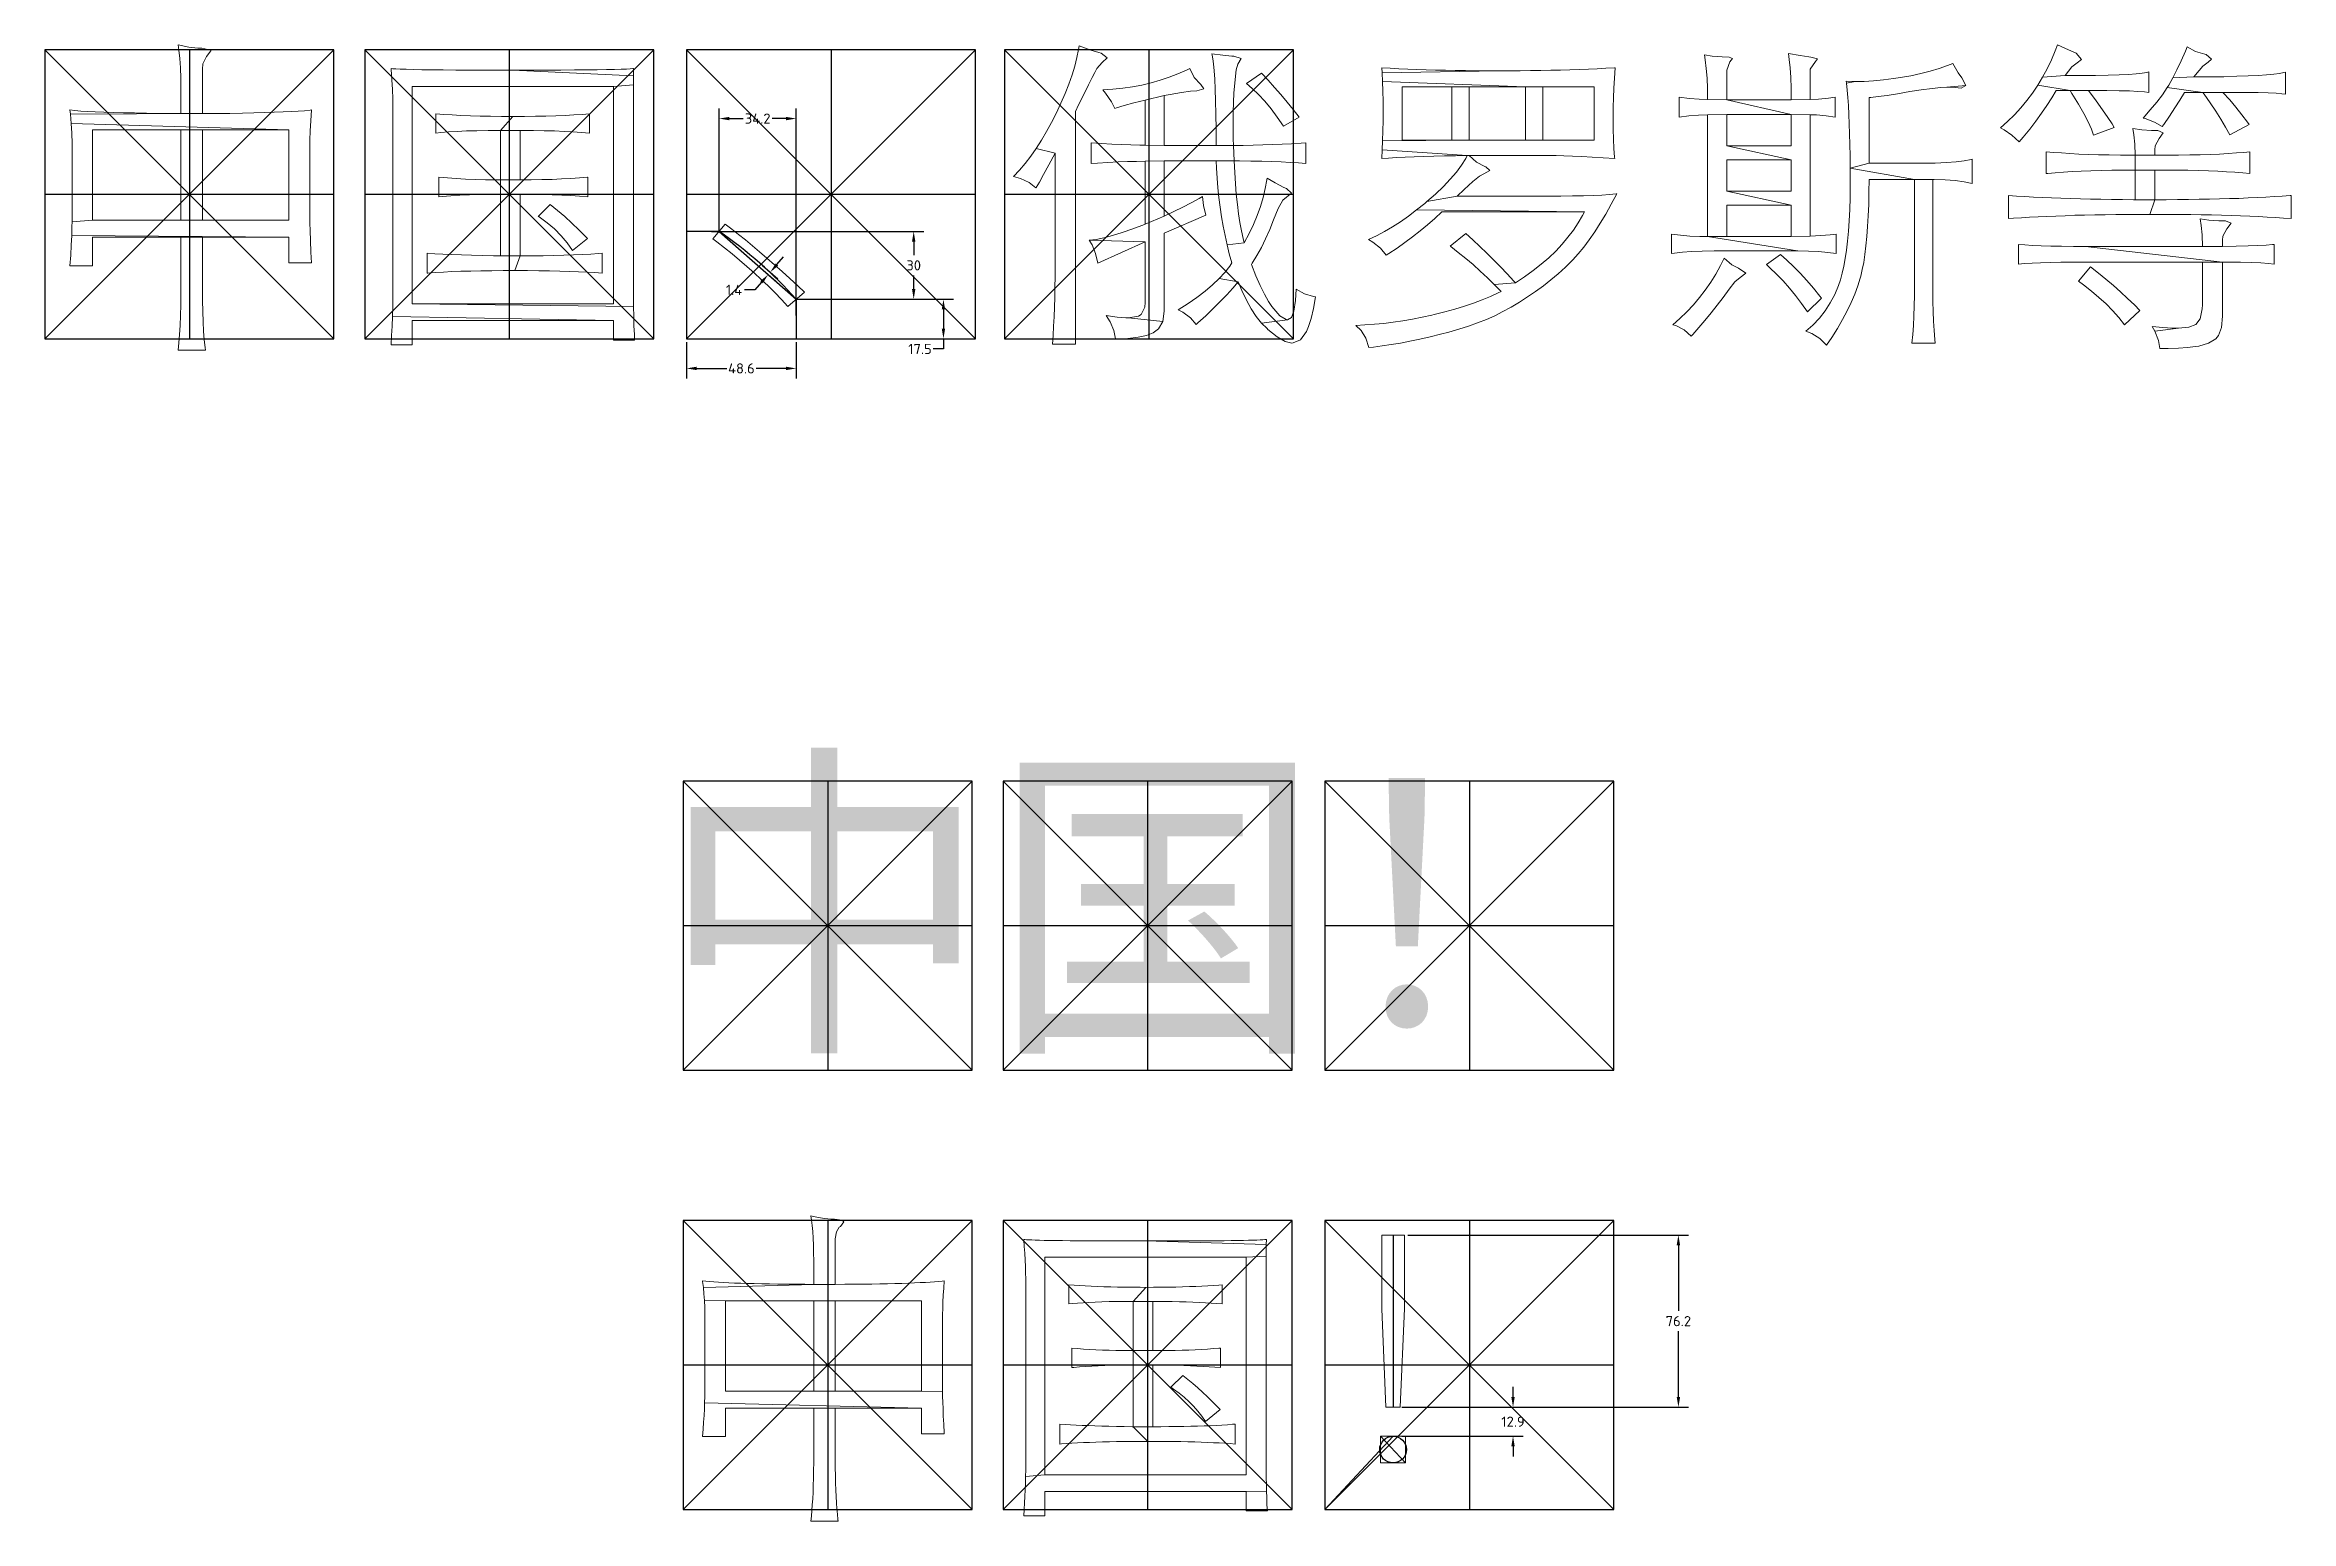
# Model space of a CAD drawing. Header units: millimetres. Extents: x -2979 to 9136, y 5799 to 12599.
# Drawn here: x 7702 to 8697, y 8844 to 9498 of the extents above; entities that cross this region are included whole.
import ezdxf

# ---------------------------------------------------------------- set-up
doc = ezdxf.new("R2010")
doc.units = ezdxf.units.MM
doc.header["$MEASUREMENT"] = 0
doc.styles.get("Standard").update_dxf_attribs({"font": 'simplex.shx'})
doc.styles.add('细黑', font='STXIHEI.TTF')
doc.dimstyles.get("Standard").update_dxf_attribs({"dimscale": 25, "dimtxt": 0.18, "dimasz": 0.18, "dimexe": 0.18, "dimexo": 0.0625, "dimgap": 0.09, "dimtad": 0, "dimtih": 1, "dimtoh": 1, "dimdec": 1, "dimzin": 12, "dimdsep": 46, "dimtxsty": 'Standard', "dimcen": 0.09, "dimadec": 0, "dimazin": 0, "dimtfac": 1, "dimtdec": 1, "dimtofl": 0, "dimtmove": 0, "dimatfit": 3, "dimfxl": 1, "dimtolj": 1, "dimtzin": 0, "dimarcsym": 0})

msp = doc.modelspace()

# ---------------------------------------------------------------- texts
at = {"color": 2, "style": '细黑'}
msp.add_text('中国！', height=108, dxfattribs=at).set_placement((7973.78, 9063.23))

# ---------------------------------------------------------------- blocks, each defined once
blk = doc.blocks.new('rect128x128')
for p, q in [((-64, 64), (-64, -64)), ((64, 64), (-64, 64)), ((-64, 64), (64, -64)), ((64, 64), (-64, -64)), ((0, 64), (0, -64)), ((64, -64), (64, 64)), ((-64, 0), (64, 0)), ((-64, -64), (64, -64))]:
    blk.add_line(p, q)
blk = doc.blocks.new('*D9')
at = {"color": 0, "lineweight": -2, "transparency": 16777216}
for p, q in [((8352.26, 8899.33), (8352.26, 8903.83)), ((8303.04, 8894.83), (8356.76, 8894.83)), ((8303.04, 8881.97), (8356.76, 8881.97)), ((8352.26, 8877.47), (8352.26, 8872.97))]:
    blk.add_line(p, q, dxfattribs=at)
at = {"color": 0, "transparency": 16777216}
for points in [[(8351.51, 8899.33), (8353.01, 8899.33), (8352.26, 8894.83)], [(8351.51, 8877.47), (8353.01, 8877.47), (8352.26, 8881.97)]]:
    blk.add_solid(points, dxfattribs=at)
at = {"layer": 'Defpoints', "color": 0, "transparency": 16777216}
for p in [(8301.48, 8894.83), (8352.26, 8894.83), (8301.48, 8881.97)]:
    blk.add_point(p, dxfattribs=at)
at = {"color": 0, "transparency": 16777216, "insert": (8352.26, 8888.4), "char_height": 4.5, "attachment_point": 5}
blk.add_mtext('\\A1;12.9', dxfattribs=at)
blk = doc.blocks.new('*D10')
at = {"color": 0, "lineweight": -2, "transparency": 16777216}
for p, q in [((8305.68, 8971.02), (8430.01, 8971.02)), ((8425.51, 8966.52), (8425.51, 8937.43)), ((8425.51, 8899.33), (8425.51, 8928.43)), ((8316.56, 8894.83), (8430.01, 8894.83))]:
    blk.add_line(p, q, dxfattribs=at)
at = {"color": 0, "transparency": 16777216}
for points in [[(8424.76, 8966.52), (8426.26, 8966.52), (8425.51, 8971.02)], [(8424.76, 8899.33), (8426.26, 8899.33), (8425.51, 8894.83)]]:
    blk.add_solid(points, dxfattribs=at)
at = {"layer": 'Defpoints', "color": 0, "transparency": 16777216}
for p in [(8304.12, 8971.02), (8425.51, 8971.02), (8315, 8894.83)]:
    blk.add_point(p, dxfattribs=at)
at = {"color": 0, "transparency": 16777216, "insert": (8425.51, 8932.93), "char_height": 4.5, "attachment_point": 5}
blk.add_mtext('\\A1;76.2', dxfattribs=at)
blk = doc.blocks.new('*D4')
at = {"color": 0, "lineweight": -2, "transparency": 16777216}
for p, q in [((7986.16, 9366.45), (7986.16, 9350.38)), ((8034.76, 9366.45), (8034.76, 9350.38)), ((7990.66, 9354.88), (8003.99, 9354.88)), ((8030.26, 9354.88), (8016.93, 9354.88))]:
    blk.add_line(p, q, dxfattribs=at)
at = {"color": 0, "transparency": 16777216}
for points in [[(7990.66, 9355.63), (7990.66, 9354.13), (7986.16, 9354.88)], [(8030.26, 9355.63), (8030.26, 9354.13), (8034.76, 9354.88)]]:
    blk.add_solid(points, dxfattribs=at)
at = {"layer": 'Defpoints', "color": 0, "transparency": 16777216}
for p in [(7986.16, 9368.01), (8034.76, 9368.01), (8034.76, 9354.88)]:
    blk.add_point(p, dxfattribs=at)
at = {"color": 0, "transparency": 16777216, "insert": (8010.46, 9354.88), "char_height": 4.5, "attachment_point": 5}
blk.add_mtext('\\A1;48.6', dxfattribs=at)
blk = doc.blocks.new('*D5')
at = {"color": 0, "lineweight": -2, "transparency": 16777216}
for p, q in [((8051.72, 9385.52), (8104.46, 9385.52)), ((8099.96, 9381.02), (8099.96, 9372.51)), ((8051.72, 9368.01), (8104.46, 9368.01)), ((8099.96, 9363.51), (8095.46, 9363.51)), ((8099.96, 9368.01), (8099.96, 9363.51))]:
    blk.add_line(p, q, dxfattribs=at)
at = {"color": 0, "transparency": 16777216}
for points in [[(8099.21, 9381.02), (8100.71, 9381.02), (8099.96, 9385.52)], [(8099.21, 9372.51), (8100.71, 9372.51), (8099.96, 9368.01)]]:
    blk.add_solid(points, dxfattribs=at)
at = {"layer": 'Defpoints', "color": 0, "transparency": 16777216}
for p in [(8050.16, 9385.52), (8050.16, 9368.01), (8099.96, 9368.01)]:
    blk.add_point(p, dxfattribs=at)
at = {"color": 0, "transparency": 16777216, "insert": (8089.57, 9363.51), "char_height": 4.5, "attachment_point": 5}
blk.add_mtext('\\A1;17.5', dxfattribs=at)
blk = doc.blocks.new('*D6')
at = {"color": 0, "lineweight": -2, "transparency": 16777216}
for p, q in [((8000.59, 9428.84), (8000.59, 9470.03)), ((8005.09, 9465.53), (8011.18, 9465.53)), ((8030.26, 9465.53), (8024.16, 9465.53)), ((8034.76, 9378.33), (8034.76, 9470.03))]:
    blk.add_line(p, q, dxfattribs=at)
at = {"color": 0, "transparency": 16777216}
for points in [[(8005.09, 9466.28), (8005.09, 9464.78), (8000.59, 9465.53)], [(8030.26, 9466.28), (8030.26, 9464.78), (8034.76, 9465.53)]]:
    blk.add_solid(points, dxfattribs=at)
at = {"layer": 'Defpoints', "color": 0, "transparency": 16777216}
for p in [(8034.76, 9465.53), (8000.59, 9427.27), (8034.76, 9376.76)]:
    blk.add_point(p, dxfattribs=at)
at = {"color": 0, "transparency": 16777216, "insert": (8017.67, 9465.53), "char_height": 4.5, "attachment_point": 5}
blk.add_mtext('\\A1;34.2', dxfattribs=at)
blk = doc.blocks.new('*D7')
at = {"color": 0, "lineweight": -2, "transparency": 16777216}
for p, q in [((7997.21, 9415.51), (8091.28, 9415.51)), ((8086.78, 9411.01), (8086.78, 9405.02)), ((8086.78, 9390.02), (8086.78, 9396.02)), ((8047.29, 9385.52), (8091.28, 9385.52))]:
    blk.add_line(p, q, dxfattribs=at)
at = {"color": 0, "transparency": 16777216}
for points in [[(8086.03, 9411.01), (8087.53, 9411.01), (8086.78, 9415.51)], [(8086.03, 9390.02), (8087.53, 9390.02), (8086.78, 9385.52)]]:
    blk.add_solid(points, dxfattribs=at)
at = {"layer": 'Defpoints', "color": 0, "transparency": 16777216}
for p in [(7995.65, 9415.51), (8045.73, 9385.52), (8086.78, 9385.52)]:
    blk.add_point(p, dxfattribs=at)
at = {"color": 0, "transparency": 16777216, "insert": (8086.78, 9400.52), "char_height": 4.5, "attachment_point": 5}
blk.add_mtext('\\A1;30', dxfattribs=at)
blk = doc.blocks.new('*D8')
at = {"color": 0, "lineweight": -2, "transparency": 16777216}
for p, q in [((8026.2, 9400.85), (8029.17, 9404.24)), ((8019.35, 9393.05), (8016.39, 9389.67)), ((8018.85, 9399.49), (8025.71, 9393.46)), ((8019.76, 9400.53), (8026.62, 9394.5)), ((8016.39, 9389.67), (8011.89, 9389.67))]:
    blk.add_line(p, q, dxfattribs=at)
at = {"color": 0, "transparency": 16777216}
for points in [[(8018.79, 9393.55), (8019.92, 9392.56), (8022.32, 9396.43)], [(8025.64, 9401.35), (8026.77, 9400.36), (8023.24, 9397.47)]]:
    blk.add_solid(points, dxfattribs=at)
at = {"layer": 'Defpoints', "color": 0, "transparency": 16777216}
for p in [(8017.67, 9400.52), (8018.58, 9401.56), (8022.32, 9396.43)]:
    blk.add_point(p, dxfattribs=at)
at = {"color": 0, "transparency": 16777216, "insert": (8007.2, 9389.67), "char_height": 4.5, "attachment_point": 5}
blk.add_mtext('\\A1;1.4', dxfattribs=at)

# ---------------------------------------------------------------- dimensions: what is measured, and where the dimension line sits
for base, p1, p2, picture, middle in [((8034.76, 9465.53), (8000.59, 9427.27), (8034.76, 9376.76), '*D6', (8017.67, 9465.53)), ((8034.76, 9354.88), (7986.16, 9368.01), (8034.76, 9368.01), '*D4', (8010.46, 9354.88))]:
    dim = msp.add_linear_dim(base=base, p1=p1, p2=p2, dimstyle='Standard')
    dim.commit()
    dim.dimension.update_dxf_attribs({"geometry": picture, "text_midpoint": middle})
for base, p1, p2, picture, middle in [((8086.78, 9385.52), (7995.65, 9415.51), (8045.73, 9385.52), '*D7', (8086.78, 9400.52)), ((8099.96, 9368.01), (8050.16, 9385.52), (8050.16, 9368.01), '*D5', (8089.57, 9363.51)), ((8425.51, 8971.02), (8315, 8894.83), (8304.12, 8971.02), '*D10', (8425.51, 8932.93)), ((8352.26, 8894.83), (8301.48, 8881.97), (8301.48, 8894.83), '*D9', (8352.26, 8888.4))]:
    dim = msp.add_linear_dim(base=base, p1=p1, p2=p2, angle=90, dimstyle='Standard')
    dim.commit()
    dim.dimension.update_dxf_attribs({"geometry": picture, "text_midpoint": middle})
dim = msp.add_aligned_dim(p1=(8018.58, 9401.56), p2=(8017.67, 9400.52), distance=6.19, dimstyle='Standard')
dim.commit()
dim.dimension.update_dxf_attribs({"geometry": '*D8', "text_midpoint": (8007.2, 9389.67)})

# ---------------------------------------------------------------- linework, layer by layer
for p, q in [((8050.16, 9496.01), (8050.16, 9368.01)), ((7986.16, 9432.01), (8114.16, 9432.01)), ((8000.59, 9415.51), (8000.59, 9432.01)), ((8000.59, 9415.51), (7986.16, 9415.51)), ((8000.59, 9415.51), (8034.76, 9385.52)), ((8034.76, 9385.52), (8034.76, 9368.01)), ((8034.76, 9385.52), (8050.16, 9385.52)), ((8332.94, 8977.56), (8332.94, 8849.56)), ((8299.13, 8971.02), (8299.13, 8894.83)), ((8268.94, 8913.56), (8396.94, 8913.56)), ((8268.94, 8849.56), (8299.13, 8881.97)), ((8293.57, 8881.97), (8304.7, 8870.13))]:
    msp.add_line(p, q)
at = {"color": 2, "lineweight": 0}
for points in [[(7760.91, 9498.15), (7761.25, 9495.89), (7761.67, 9492.21), (7761.98, 9488.03), (7762.17, 9483.36), (7762.21, 9478.19), (7762.21, 9467.77), (7771.75, 9467.77), (7771.75, 9487.42), (7771.94, 9489.8), (7773.47, 9493.05), (7775.5, 9495.54), (7775.46, 9495.77), (7771.48, 9496.69), (7769.72, 9496.73), (7765.66, 9497.19)], [(8160.08, 9497.69), (8159.82, 9496.12), (8159.09, 9492.52), (8158.13, 9488.76), (8156.94, 9484.85), (8155.53, 9480.83), (8153.84, 9476.62), (8151.96, 9472.29), (8149.82, 9467.77), (8147.83, 9463.82), (8145.64, 9459.8), (8143.34, 9455.93), (8141.01, 9452.33), (8149.4, 9450.15), (8149.4, 9395.63), (8149.4, 9395.44), (8149.36, 9390.84), (8149.28, 9386.32), (8149.17, 9381.96), (8149.01, 9377.67), (8148.78, 9373.53), (8148.55, 9369.47), (8148.25, 9365.56), (8158.48, 9365.56), (8158.48, 9468.65), (8159.85, 9471.56), (8162.23, 9476.46), (8164.22, 9480.52), (8165.79, 9483.7), (8167.02, 9486), (8167.94, 9487.65), (8170.2, 9490.33), (8172.5, 9492.48), (8169.89, 9494.51), (8168.82, 9494.78), (8165.18, 9495.89)], [(8218.89, 9494.24), (8219.04, 9493.66), (8219.35, 9492.06), (8219.62, 9489.76), (8219.88, 9486.73), (8220.11, 9482.98), (8220.27, 9478.53), (8220.46, 9473.36), (8220.57, 9467.5), (8220.69, 9460.91), (8220.77, 9453.59), (8197.78, 9453.59), (8228.43, 9453.59), (8228.35, 9456.54), (8228.27, 9460.76), (8228.27, 9465.74), (8228.27, 9468.38), (8228.43, 9472.63), (8228.66, 9476.92), (8229, 9481.21), (8229, 9481.33), (8229.61, 9487.19), (8230.3, 9489.6), (8231.87, 9492.21), (8228.54, 9493.2), (8227.66, 9493.24), (8223.79, 9493.55)], [(8437.02, 9493.78), (8437.4, 9491.48), (8437.86, 9487.65), (8438.21, 9483.44), (8438.4, 9478.92), (8438.47, 9473.97), (8446.98, 9473.86), (8446.98, 9486.27), (8447.02, 9486.92), (8448.28, 9490.6), (8449.43, 9492.21), (8448.01, 9492.78), (8444.87, 9492.82), (8440.43, 9493.17)], [(8474.29, 9494.35), (8474.64, 9491.71), (8475.02, 9487.99), (8475.25, 9483.78), (8475.4, 9479.07), (8475.44, 9473.86), (8483.83, 9473.97), (8483.83, 9486.27), (8483.95, 9487.46), (8486.28, 9490.75), (8487.16, 9492.06), (8484.25, 9492.78), (8483.22, 9492.86), (8479.46, 9493.4)], [(8593.47, 9498.15), (8592.44, 9495.46), (8590.75, 9491.48), (8588.87, 9487.61), (8586.84, 9483.9), (8596.8, 9484.55), (8599.72, 9488.38), (8602.17, 9490.18), (8604.04, 9491.75), (8601.71, 9494.51), (8601.48, 9494.62), (8598.3, 9496)], [(8650.82, 9497.27), (8650.09, 9495.43), (8648.22, 9491.06), (8646.34, 9487.08), (8644.54, 9483.51), (8653.88, 9483.97), (8654.54, 9484.89), (8657.75, 9488.76), (8660.24, 9490.45), (8661.66, 9491.9), (8659.36, 9493.93), (8658.67, 9494.09), (8654.57, 9495.31)], [(7855.26, 9487.73), (7855.3, 9487.27), (7855.64, 9482.71), (7855.91, 9478.38), (7856.07, 9474.2), (7856.1, 9470.22), (7856.1, 9389.43), (7856.1, 9386.55), (7856.03, 9382.22), (7855.91, 9377.9), (7953.79, 9376.09), (7953.79, 9367.44), (7963.18, 9367.44), (7963.06, 9369.85), (7962.87, 9373.8), (7962.76, 9377.93), (7962.68, 9382.26), (7864.65, 9383.49), (7864.65, 9479.76), (7953.79, 9479.76), (7962.64, 9480.41), (7962.68, 9484.39), (7909.01, 9487), (7904.37, 9487), (7896.94, 9487), (7890.12, 9487.04), (7883.92, 9487.04), (7878.32, 9487.08), (7873.3, 9487.15), (7868.9, 9487.19), (7865.11, 9487.27), (7861.93, 9487.34), (7859.36, 9487.42), (7857.37, 9487.5), (7856.03, 9487.61)], [(7962.72, 9487.73), (7962.37, 9487.65), (7961.26, 9487.53), (7959.54, 9487.46), (7957.2, 9487.38), (7954.25, 9487.31), (7950.73, 9487.23), (7946.59, 9487.15), (7941.84, 9487.11), (7936.48, 9487.08), (7930.5, 9487.04), (7923.95, 9487), (7916.78, 9487), (7909.01, 9487), (7962.68, 9484.39)], [(8209.04, 9487.73), (8207.59, 9487), (8203.79, 9485.31), (8199.93, 9483.82), (8195.98, 9482.48), (8191.92, 9481.33), (8187.82, 9480.37), (8183.64, 9479.61), (8179.39, 9478.99), (8175.06, 9478.57), (8170.62, 9478.3), (8171.77, 9476.81), (8174.45, 9472.9), (8175.83, 9469.95), (8176.6, 9470.22), (8180.04, 9471.33), (8184.26, 9472.48), (8189.28, 9473.71), (8197.78, 9475.74), (8200.35, 9476.23), (8205.48, 9477.15), (8209.46, 9477.69), (8212.22, 9477.88), (8215.25, 9478.76), (8213.95, 9480.64), (8213.75, 9480.79), (8211.07, 9483.74)], [(8240.84, 9485.7), (8234.17, 9481.06), (8236.74, 9478.92), (8239.54, 9476.2), (8242.33, 9473.17), (8245.09, 9469.8), (8247.81, 9466.12), (8250.53, 9462.14), (8257.47, 9466.16), (8254.86, 9469.53), (8252.22, 9472.82), (8249.46, 9476.12), (8246.66, 9479.34), (8243.79, 9482.55)], [(8294.13, 9487.99), (8294.28, 9485.81), (8345.88, 9486.69), (8345.35, 9486.69), (8340.56, 9486.73), (8335.84, 9486.73), (8331.21, 9486.81), (8326.69, 9486.85), (8322.28, 9486.92), (8317.99, 9487.04), (8313.74, 9487.15), (8309.64, 9487.31), (8305.62, 9487.46), (8301.71, 9487.61), (8297.88, 9487.8)], [(8397.45, 9487.99), (8397.18, 9487.99), (8393.42, 9487.8), (8389.59, 9487.61), (8385.65, 9487.42), (8381.62, 9487.27), (8377.49, 9487.15), (8373.27, 9487.04), (8368.94, 9486.92), (8364.54, 9486.85), (8360.02, 9486.77), (8355.38, 9486.73), (8350.67, 9486.73), (8345.88, 9486.69), (8294.28, 9485.81), (8294.47, 9481.9), (8357.72, 9479.61), (8388.17, 9479.61), (8388.17, 9455.93), (8365.5, 9455.93), (8357.72, 9455.93), (8332.86, 9455.93), (8294.51, 9455.74), (8294.36, 9451.68), (8331.98, 9449.11), (8370.13, 9449.11), (8371.32, 9449.11), (8374.77, 9449.07), (8378.6, 9448.92), (8382.77, 9448.77), (8387.26, 9448.5), (8392.12, 9448.19), (8397.29, 9447.81), (8397.25, 9448.42), (8396.95, 9452.29), (8396.76, 9456.43), (8396.6, 9460.87), (8396.56, 9465.58), (8396.56, 9466.54), (8396.6, 9470.53), (8396.72, 9474.66), (8396.91, 9478.95), (8397.14, 9483.4)], [(8499.88, 9482.1), (8499.96, 9481.18), (8503.75, 9481.98)], [(8547.12, 9489.87), (8544.74, 9488.99), (8540.99, 9487.69), (8537, 9486.5), (8532.83, 9485.43), (8528.46, 9484.51), (8523.86, 9483.67), (8520.84, 9483.21), (8516.32, 9482.63), (8511.95, 9482.25), (8507.77, 9482.02), (8503.75, 9481.98), (8499.96, 9481.18), (8500.27, 9478.15), (8500.57, 9474.85), (8500.8, 9471.25), (8501.03, 9467.38), (8501.19, 9463.21), (8501.34, 9458.73), (8501.45, 9453.98), (8501.53, 9448.96), (8501.57, 9443.59), (8510, 9445.78), (8510, 9474.85), (8510.72, 9474.93), (8513.98, 9475.28), (8517.97, 9475.81), (8522.64, 9476.54), (8528.04, 9477.46), (8533.06, 9478.26), (8537.96, 9478.92), (8541.72, 9479.34), (8544.36, 9479.49), (8552.9, 9480.22), (8551.03, 9483.51), (8549.38, 9485.81)], [(8633.93, 9486.27), (8632.97, 9486), (8630.98, 9485.66), (8628.29, 9485.35), (8624.88, 9485.12), (8620.71, 9484.89), (8615.84, 9484.74), (8610.21, 9484.62), (8603.89, 9484.55), (8596.8, 9484.55), (8586.84, 9483.9), (8584.66, 9480.29), (8598.99, 9478.03), (8607.22, 9478.03), (8609.06, 9478.03), (8615.35, 9478), (8620.79, 9477.88), (8625.34, 9477.77), (8629.06, 9477.57), (8631.93, 9477.31), (8633.93, 9477.04)], [(8694.45, 9486.12), (8693.69, 9485.89), (8691.77, 9485.5), (8689.24, 9485.2), (8686.06, 9484.89), (8682.27, 9484.62), (8677.87, 9484.39), (8672.81, 9484.24), (8667.14, 9484.09), (8660.82, 9484.01), (8653.88, 9483.97), (8644.54, 9483.51), (8642.74, 9480.33), (8642.09, 9479.26), (8657.75, 9477.15), (8666.72, 9477.15), (8670.36, 9477.15), (8676.79, 9477.11), (8682.27, 9477.04), (8686.75, 9476.92), (8690.32, 9476.73), (8692.88, 9476.54), (8694.45, 9476.31)], [(7962.64, 9480.41), (7953.79, 9479.76), (7953.79, 9383.49), (7864.65, 9383.49), (7962.68, 9382.26), (7962.6, 9386.82), (7962.6, 9391.57), (7962.6, 9470.22), (7962.6, 9470.72), (7962.6, 9475.89)], [(8197.78, 9475.74), (8189.28, 9473.71), (8189.28, 9453.75), (8197.78, 9453.59)], [(8294.47, 9481.9), (8294.62, 9477.69), (8294.7, 9473.17), (8294.74, 9468.34), (8294.7, 9464.55), (8294.62, 9460.03), (8294.51, 9455.74), (8332.86, 9455.93), (8303.09, 9455.93), (8303.09, 9479.61), (8325.2, 9479.61), (8332.86, 9479.61), (8357.72, 9479.61)], [(8332.86, 9479.61), (8325.2, 9479.61), (8325.2, 9455.93), (8303.09, 9455.93), (8332.86, 9455.93)], [(8357.72, 9479.61), (8357.72, 9455.93), (8365.5, 9455.93), (8365.5, 9479.61), (8388.17, 9479.61)], [(8425.91, 9475.01), (8425.91, 9466.16), (8430.2, 9466.73), (8434.45, 9467.08), (8438.47, 9467.19), (8446.98, 9467.35), (8475.44, 9467.35), (8446.98, 9473.86), (8438.47, 9473.97), (8434.64, 9474.09), (8430.39, 9474.43)], [(8494.94, 9475.01), (8491.99, 9474.59), (8487.62, 9474.13), (8483.83, 9473.97), (8475.44, 9473.86), (8446.98, 9473.86), (8475.44, 9467.35), (8483.83, 9467.19), (8486.67, 9467.12), (8490.96, 9466.81), (8494.94, 9466.16)], [(8552.9, 9480.22), (8544.36, 9479.49), (8546.85, 9479.41), (8550.72, 9479.03)], [(8584.66, 9480.29), (8582.32, 9476.85), (8579.83, 9473.51), (8577.15, 9470.3), (8574.32, 9467.19), (8571.33, 9464.24), (8568.19, 9461.41), (8569.76, 9460.53), (8573.24, 9458.11), (8576.42, 9455.2), (8578.26, 9457.35), (8581.17, 9460.91), (8583.89, 9464.4), (8586.42, 9467.88), (8588.76, 9471.29), (8590.94, 9474.7), (8592.9, 9478.03), (8598.99, 9478.03)], [(8598.99, 9478.03), (8599.83, 9476.69), (8602.74, 9471.98), (8605.16, 9467.77), (8607.07, 9464.09), (8608.45, 9460.91), (8609.37, 9458.23), (8618.6, 9461.56), (8617.61, 9463.17), (8615.73, 9466.01), (8613.39, 9469.45), (8610.52, 9473.44), (8607.22, 9478.03)], [(8642.09, 9479.26), (8639.9, 9476.08), (8637.41, 9472.79), (8634.54, 9469.34), (8631.32, 9465.74), (8632.24, 9465.51), (8636.38, 9463.98), (8639.86, 9461.98), (8640.48, 9462.86), (8643.08, 9466.62), (8645.46, 9470.26), (8647.68, 9473.74), (8649.67, 9477.15), (8657.75, 9477.15)], [(8657.75, 9477.15), (8658.41, 9476.31), (8661.09, 9472.56), (8663.54, 9468.88), (8665.8, 9465.28), (8667.91, 9461.79), (8669.74, 9458.38), (8678.29, 9462.86), (8677.56, 9463.9), (8675.15, 9467.23), (8672.5, 9470.56), (8669.71, 9473.86), (8666.72, 9477.15)], [(7712.94, 9469.38), (7713.21, 9467.42), (7771.75, 9467.77), (7762.21, 9467.77), (7758.76, 9467.77), (7752.67, 9467.84), (7747, 9467.88), (7741.68, 9468), (7736.73, 9468.07), (7732.17, 9468.19), (7728.04, 9468.34), (7724.24, 9468.5), (7720.84, 9468.69), (7717.81, 9468.88), (7715.2, 9469.11)], [(7820.02, 9469.38), (7819.37, 9469.3), (7816.99, 9469.03), (7814.19, 9468.84), (7811.05, 9468.61), (7807.49, 9468.46), (7803.54, 9468.3), (7799.22, 9468.15), (7794.5, 9468.04), (7789.41, 9467.92), (7783.89, 9467.84), (7778.03, 9467.81), (7771.75, 9467.77), (7713.21, 9467.42), (7713.63, 9463.36), (7810.02, 9460.53), (7810.02, 9420.49), (7771.75, 9420.49), (7762.21, 9420.49), (7723.06, 9420.49), (7713.98, 9419.77), (7713.94, 9417.7), (7713.86, 9413.71), (7810.02, 9412.99), (7810.02, 9401.57), (7820.02, 9401.57), (7819.79, 9406.4), (7819.56, 9411.49), (7819.4, 9415.82), (7819.33, 9419.38), (7819.29, 9422.22), (7819.29, 9451.56), (7819.29, 9452.18), (7819.33, 9455.97), (7819.48, 9460.14), (7819.71, 9464.59)], [(7713.63, 9463.36), (7713.86, 9459.07), (7713.98, 9454.47), (7713.98, 9419.77), (7723.06, 9420.49), (7723.06, 9460.53), (7762.21, 9460.53), (7771.75, 9460.53), (7810.02, 9460.53)], [(7875.18, 9467.61), (7875.18, 9459.11), (7877.33, 9459.34), (7880.7, 9459.61), (7884.49, 9459.84), (7888.7, 9460.03), (7893.34, 9460.14), (7898.36, 9460.22), (7903.8, 9460.26), (7909.28, 9466.47), (7904.26, 9466.47), (7899.39, 9466.54), (7894.8, 9466.62), (7890.39, 9466.77), (7886.25, 9466.92), (7882.31, 9467.12), (7878.63, 9467.35)], [(7943.22, 9467.61), (7939.96, 9467.35), (7936.28, 9467.12), (7932.34, 9466.92), (7928.2, 9466.77), (7923.83, 9466.62), (7919.2, 9466.54), (7914.37, 9466.5), (7909.28, 9466.47), (7903.8, 9460.26), (7912.46, 9460.26), (7913.53, 9460.26), (7918.43, 9460.22), (7923.14, 9460.14), (7927.63, 9460.03), (7931.88, 9459.84), (7935.86, 9459.65), (7939.66, 9459.38), (7943.22, 9459.11)], [(8446.98, 9467.35), (8438.47, 9467.19), (8438.47, 9413.25), (8446.98, 9413.25), (8446.98, 9427.16), (8475.44, 9427.16), (8446.98, 9433.37), (8446.98, 9447.23), (8475.44, 9447.23), (8446.98, 9453.44)], [(8475.44, 9467.35), (8475.44, 9453.44), (8446.98, 9453.44), (8475.44, 9447.23), (8475.44, 9433.37), (8446.98, 9433.37), (8475.44, 9427.16), (8475.44, 9413.25), (8483.83, 9413.41), (8483.83, 9467.19)], [(7771.75, 9460.53), (7762.21, 9460.53), (7762.21, 9420.49), (7771.75, 9420.49)], [(7903.8, 9460.26), (7903.8, 9438.42), (7912.46, 9438.42), (7912.46, 9460.26)], [(8141.01, 9452.33), (8138.63, 9448.88), (8136.14, 9445.66), (8133.61, 9442.68), (8131.05, 9439.88), (8134.11, 9439.04), (8137.94, 9437.27), (8140.85, 9434.82), (8141.01, 9435.01), (8142.46, 9437.39), (8144.34, 9440.72), (8146.64, 9444.97), (8149.4, 9450.15)], [(8165.41, 9454.74), (8165.41, 9445.66), (8168.21, 9445.82), (8172.84, 9446.08), (8177.28, 9446.31), (8181.5, 9446.47), (8185.48, 9446.58), (8189.28, 9446.66), (8197.78, 9446.81), (8220.77, 9446.81), (8228.7, 9446.81), (8228.43, 9453.59), (8197.78, 9453.59), (8189.28, 9453.75), (8187.02, 9453.78), (8182.99, 9453.9), (8178.86, 9454.01), (8174.53, 9454.24), (8170.04, 9454.47)], [(8260.49, 9454.74), (8258.35, 9454.63), (8254.17, 9454.4), (8249.96, 9454.17), (8245.7, 9454.01), (8241.45, 9453.86), (8237.12, 9453.75), (8232.79, 9453.67), (8228.43, 9453.59), (8228.7, 9446.81), (8231.03, 9446.77), (8236.13, 9446.7), (8240.92, 9446.62), (8245.4, 9446.47), (8249.61, 9446.31), (8253.52, 9446.12), (8257.16, 9445.89), (8260.49, 9445.66)], [(8626.84, 9461.1), (8627.3, 9458.34), (8627.68, 9454.17), (8627.87, 9449.26), (8636.53, 9449.26), (8636.53, 9451.72), (8636.65, 9453.48), (8638.41, 9456.77), (8640.29, 9459.22), (8637.83, 9460.26), (8635.11, 9460.3), (8630.75, 9460.57)], [(8197.78, 9446.81), (8189.28, 9446.66), (8189.28, 9418.77), (8197.78, 9422.37)], [(8228.7, 9446.81), (8220.77, 9446.81), (8220.92, 9443.52), (8221.19, 9439.15), (8221.53, 9434.82), (8221.99, 9430.53), (8222.53, 9426.28), (8223.18, 9422.07), (8223.91, 9417.89), (8224.71, 9413.75), (8225.63, 9409.65), (8233.18, 9410.53), (8232.72, 9412.37), (8231.99, 9415.78), (8231.3, 9419.46), (8230.73, 9423.37), (8230.19, 9427.54), (8229.69, 9431.99), (8229.31, 9436.66), (8228.96, 9441.6)], [(8294.36, 9451.68), (8294.13, 9447.81), (8297.08, 9448.04), (8300.68, 9448.27), (8304.47, 9448.46), (8308.49, 9448.65), (8312.78, 9448.77), (8317.23, 9448.92), (8321.94, 9449), (8326.84, 9449.07), (8331.98, 9449.11)], [(8331.98, 9449.11), (8331.32, 9447.89), (8329.41, 9444.9), (8327.15, 9441.79), (8324.47, 9438.65), (8321.4, 9435.43), (8317.92, 9432.1), (8314.09, 9428.73), (8327.53, 9431.18), (8330.56, 9434.13), (8334.5, 9437.7), (8337.45, 9439.99), (8339.37, 9441.03), (8341.97, 9442.6), (8340.21, 9444.21), (8339.75, 9444.36), (8336.07, 9446.24), (8332.86, 9449.11), (8370.13, 9449.11)], [(8501.57, 9443.59), (8501.61, 9438), (8501.61, 9435.93), (8501.53, 9430.42), (8501.38, 9425.21), (8501.15, 9420.26), (8500.84, 9415.63), (8500.46, 9411.3), (8499.96, 9407.28), (8499.42, 9403.56), (8498.77, 9400.15), (8498.04, 9397.01), (8497.28, 9394.18), (8496.4, 9391.57), (8494.75, 9387.63), (8492.8, 9383.87), (8490.54, 9380.39), (8487.97, 9377.13), (8485.1, 9374.1), (8481.95, 9371.34), (8484.67, 9370.39), (8488.16, 9368.2), (8491.07, 9365.14), (8493.41, 9368.62), (8495.94, 9372.61), (8498.2, 9376.52), (8500.23, 9380.35), (8502.07, 9384.1), (8503.64, 9387.78), (8504.98, 9391.38), (8506.09, 9394.9), (8506.28, 9395.71), (8506.97, 9398.62), (8507.58, 9401.84), (8508.12, 9405.36), (8508.58, 9409.19), (8509, 9413.33), (8509.31, 9417.77), (8509.58, 9422.49), (8509.81, 9427.54), (8509.92, 9432.91), (8510, 9438.58), (8530.07, 9438.58)], [(8555.62, 9447.54), (8555.16, 9447.43), (8552.17, 9446.81), (8548.5, 9446.39), (8544.21, 9446.05), (8539.26, 9445.85), (8533.67, 9445.78), (8510, 9445.78), (8501.57, 9443.59), (8530.07, 9438.58), (8538.15, 9438.58), (8538.81, 9438.54), (8543.67, 9438.38), (8548.11, 9438.04), (8552.1, 9437.5), (8555.62, 9436.81)], [(8588.41, 9450.84), (8588.41, 9441.18), (8589.18, 9441.26), (8592.48, 9441.53), (8596.04, 9441.79), (8599.87, 9442.02), (8603.89, 9442.22), (8608.18, 9442.41), (8612.74, 9442.52), (8617.53, 9442.64), (8622.59, 9442.71), (8627.87, 9442.75), (8627.87, 9449.26), (8626.57, 9449.26), (8621.36, 9449.34), (8616.38, 9449.42), (8611.63, 9449.53), (8607.15, 9449.69), (8602.9, 9449.84), (8598.91, 9450.07), (8595.16, 9450.3), (8591.67, 9450.57)], [(8678.71, 9450.84), (8675.99, 9450.57), (8672.66, 9450.3), (8669.06, 9450.07), (8665.19, 9449.84), (8661.05, 9449.69), (8656.68, 9449.53), (8652.01, 9449.42), (8647.1, 9449.34), (8641.97, 9449.26), (8636.53, 9449.26), (8627.87, 9449.26), (8627.87, 9442.75), (8636.53, 9442.75), (8641.24, 9442.75), (8646.34, 9442.71), (8651.24, 9442.64), (8655.88, 9442.52), (8660.28, 9442.37), (8664.42, 9442.18), (8668.37, 9441.99), (8672.04, 9441.76), (8675.49, 9441.49), (8678.71, 9441.18)], [(8627.87, 9442.75), (8627.87, 9429.61), (8636.53, 9429.61), (8636.53, 9442.75)], [(7876.48, 9439.57), (7876.48, 9430.91), (7877.94, 9431.03), (7881.77, 9431.34), (7885.79, 9431.6), (7890.01, 9431.8), (7894.41, 9431.95), (7899.01, 9432.03), (7903.8, 9432.06), (7903.8, 9438.42), (7901.88, 9438.42), (7897.17, 9438.46), (7892.65, 9438.58), (7888.32, 9438.73), (7884.18, 9438.96), (7880.24, 9439.23)], [(7942.38, 9439.57), (7942.34, 9439.57), (7938.74, 9439.27), (7934.9, 9439), (7930.84, 9438.81), (7926.59, 9438.61), (7922.07, 9438.5), (7917.4, 9438.46), (7912.46, 9438.42), (7903.8, 9438.42), (7903.8, 9432.06), (7912.49, 9432.06), (7917.4, 9432.03), (7922.11, 9431.95), (7926.59, 9431.83), (7930.88, 9431.68), (7934.9, 9431.45), (7938.74, 9431.22), (7942.38, 9430.91)], [(8243.29, 9439.15), (8243.18, 9438.42), (8242.49, 9434.52), (8241.57, 9430.57), (8240.38, 9426.59), (8238.96, 9422.6), (8237.28, 9418.62), (8235.36, 9414.56), (8233.18, 9410.53), (8225.63, 9409.65), (8226.59, 9405.59), (8227.7, 9401.57), (8226.78, 9400.23), (8224.56, 9397.43), (8222.03, 9394.64), (8230.57, 9393.18), (8232.1, 9389.46), (8234.17, 9385.14), (8236.32, 9381.27), (8238.54, 9377.86), (8240.88, 9374.95), (8252.41, 9376.4), (8251.76, 9376.48), (8248.96, 9378.24), (8245.47, 9382.34), (8243.94, 9384.56), (8242.1, 9387.74), (8240.23, 9391.53), (8238.31, 9395.9), (8236.36, 9400.84), (8236.74, 9401.46), (8238.81, 9404.83), (8240.8, 9408.43), (8242.68, 9412.3), (8244.48, 9416.36), (8246.16, 9420.65), (8248.23, 9425.63), (8250.26, 9429.34), (8251.95, 9430.76), (8254.13, 9432.49), (8251.95, 9434.52), (8250.72, 9435.05), (8246.85, 9437.01)], [(8398.29, 9432.22), (8397.94, 9432.18), (8394.96, 9431.91), (8391.55, 9431.68), (8387.72, 9431.53), (8383.42, 9431.37), (8378.67, 9431.26), (8373.46, 9431.22), (8367.83, 9431.18), (8327.53, 9431.18), (8314.09, 9428.73), (8313.17, 9427.93), (8309.57, 9425.05), (8383.85, 9424.25), (8383, 9422.6), (8381.13, 9419.31), (8378.98, 9416.13), (8376.61, 9412.99), (8374, 9409.88), (8371.17, 9406.86), (8368.1, 9403.91), (8364.77, 9401.03), (8361.21, 9398.2), (8357.41, 9395.44), (8353.39, 9392.72), (8343.97, 9392.07), (8347.03, 9388.97), (8345.73, 9388.32), (8342.28, 9386.74), (8338.64, 9385.25), (8334.77, 9383.79), (8330.71, 9382.42), (8326.46, 9381.11), (8321.98, 9379.89), (8317.27, 9378.7), (8316.35, 9378.51), (8311.98, 9377.55), (8307.69, 9376.71), (8303.44, 9375.98), (8299.18, 9375.37), (8294.97, 9374.83), (8290.83, 9374.45), (8286.69, 9374.14), (8282.6, 9373.95), (8284.93, 9371.69), (8287.08, 9368.24), (8288.38, 9364.1), (8290.49, 9364.33), (8294.32, 9364.83), (8298.26, 9365.44), (8302.36, 9366.13), (8306.58, 9366.98), (8310.98, 9367.9), (8315.5, 9368.89), (8320.14, 9370.04), (8323.89, 9371), (8328.26, 9372.23), (8332.47, 9373.6), (8336.53, 9375.02), (8340.44, 9376.59), (8344.2, 9378.24), (8347.76, 9380.04), (8351.21, 9381.88), (8351.44, 9382.03), (8355.11, 9384.22), (8358.72, 9386.51), (8362.24, 9388.93), (8365.69, 9391.46), (8369.02, 9394.1), (8372.28, 9396.82), (8375.49, 9399.69), (8376.38, 9400.54), (8378.75, 9402.95), (8381.16, 9405.63), (8383.58, 9408.62), (8385.99, 9411.88), (8388.44, 9415.4), (8390.89, 9419.19), (8393.35, 9423.25), (8395.8, 9427.58)], [(8530.07, 9438.58), (8530.07, 9389.27), (8530.07, 9387.24), (8529.99, 9382.53), (8529.84, 9378.09), (8529.61, 9373.87), (8529.3, 9369.89), (8528.92, 9366.13), (8539.3, 9366.13), (8539.15, 9367.71), (8538.77, 9371.65), (8538.5, 9375.75), (8538.31, 9380.04), (8538.19, 9384.56), (8538.15, 9389.27), (8538.15, 9438.58)], [(7903.8, 9432.06), (7903.8, 9404.75), (7912.46, 9404.75), (7912.46, 9432.06), (7912.49, 9432.06)], [(7925.75, 9427.43), (7920.42, 9422.22), (7920.85, 9421.95), (7924.41, 9419.38), (7927.66, 9416.63), (7930.61, 9413.64), (7933.33, 9410.46), (7935.71, 9407.05), (7942.22, 9412.41), (7941.53, 9413.1), (7938.47, 9416.24), (7935.36, 9419.23), (7932.18, 9422.1), (7929.01, 9424.82)], [(8214.67, 9431.03), (8213.18, 9430.19), (8209.66, 9428.27), (8205.94, 9426.36), (8201.96, 9424.36), (8197.78, 9422.37), (8189.28, 9418.77), (8188.97, 9418.66), (8183.84, 9416.66), (8179.09, 9415.02), (8174.79, 9413.71), (8170.96, 9412.72), (8167.55, 9412.03), (8164.57, 9411.68), (8189.28, 9410.96), (8189.28, 9384.06), (8189.12, 9381.96), (8187.51, 9378.7), (8186.29, 9378.01), (8181.88, 9377.28), (8197.17, 9375.67), (8197.78, 9380.16), (8197.78, 9414.71), (8216.13, 9422.68), (8215.13, 9427.01)], [(8309.57, 9425.05), (8306, 9422.33), (8302.44, 9419.84), (8298.88, 9417.54), (8295.31, 9415.48), (8291.75, 9413.64), (8288.23, 9411.95), (8290.22, 9410.84), (8293.55, 9408.2), (8296, 9405.02), (8297.31, 9405.82), (8300.87, 9408.2), (8304.39, 9410.65), (8307.8, 9413.18), (8311.17, 9415.82), (8314.43, 9418.54), (8317.61, 9421.34), (8320.71, 9424.25), (8383.85, 9424.25)], [(8571.67, 9431.49), (8571.67, 9421.22), (8573.97, 9421.38), (8577.46, 9421.61), (8581.1, 9421.84), (8584.81, 9422.03), (8588.72, 9422.22), (8592.71, 9422.37), (8596.84, 9422.52), (8601.1, 9422.68), (8605.46, 9422.79), (8609.94, 9422.87), (8614.58, 9422.95), (8619.33, 9423.02), (8624.23, 9423.06), (8629.21, 9423.1), (8634.35, 9423.1), (8636.53, 9429.61), (8627.87, 9429.61), (8627.07, 9429.61), (8622.17, 9429.65), (8617.38, 9429.69), (8612.66, 9429.77), (8608.07, 9429.84), (8603.59, 9429.96), (8599.22, 9430.07), (8594.97, 9430.22), (8590.83, 9430.38), (8586.77, 9430.57), (8582.82, 9430.76), (8578.99, 9430.99), (8575.28, 9431.22)], [(8696.91, 9431.49), (8696.45, 9431.45), (8693, 9431.18), (8689.4, 9430.95), (8685.72, 9430.72), (8681.89, 9430.53), (8677.9, 9430.38), (8673.81, 9430.19), (8669.59, 9430.07), (8665.26, 9429.96), (8660.78, 9429.84), (8656.18, 9429.77), (8651.47, 9429.69), (8646.61, 9429.65), (8641.63, 9429.61), (8636.53, 9429.61), (8634.35, 9423.1), (8637.68, 9423.1), (8642.74, 9423.06), (8647.64, 9423.02), (8652.47, 9422.98), (8657.1, 9422.91), (8661.66, 9422.83), (8666.07, 9422.72), (8670.36, 9422.6), (8674.53, 9422.45), (8678.59, 9422.3), (8682.5, 9422.1), (8686.29, 9421.91), (8689.97, 9421.68), (8693.5, 9421.45), (8696.91, 9421.22)], [(7713.86, 9413.71), (7713.63, 9409.5), (7713.36, 9405.06), (7712.94, 9400.38), (7723.06, 9400.38), (7723.06, 9412.99), (7762.21, 9412.99), (7771.75, 9412.99), (7810.02, 9412.99)], [(7771.75, 9412.99), (7762.21, 9412.99), (7762.21, 9390.12), (7762.21, 9388.16), (7762.17, 9383.07), (7762.02, 9378.35), (7761.86, 9373.95), (7761.6, 9369.93), (7761.29, 9366.25), (7760.91, 9362.95), (7773.05, 9362.95), (7772.9, 9364.14), (7772.55, 9367.59), (7772.25, 9371.38), (7772.05, 9375.52), (7771.86, 9380.04), (7771.79, 9384.91), (7771.75, 9390.12)], [(8003.32, 9418.77), (7997.85, 9412.26), (7999.53, 9410.96), (8002.98, 9408.31), (8006.35, 9405.59), (8009.65, 9402.83), (8012.9, 9400.04), (8016.08, 9397.2), (8019.22, 9394.33), (8022.29, 9391.38), (8025.28, 9388.43), (8028.19, 9385.4), (8031.06, 9382.34), (8038.45, 9388.7), (8035.5, 9391.42), (8031.94, 9394.67), (8028.49, 9397.82), (8025.08, 9400.8), (8021.75, 9403.72), (8018.53, 9406.51), (8015.35, 9409.19), (8012.21, 9411.76), (8009.19, 9414.21), (8006.24, 9416.55)], [(8331.4, 9414.56), (8324.35, 9409.08), (8324.7, 9408.81), (8328.03, 9406.24), (8331.32, 9403.56), (8334.58, 9400.84), (8337.76, 9398.01), (8340.9, 9395.06), (8343.97, 9392.07), (8353.39, 9392.72), (8352.66, 9393.53), (8349.64, 9396.7), (8346.65, 9399.85), (8343.62, 9402.91), (8340.6, 9405.9), (8337.53, 9408.85), (8334.47, 9411.76)], [(8422.42, 9414.4), (8422.42, 9405.75), (8423.8, 9405.98), (8427.29, 9406.36), (8431.39, 9406.67), (8436.06, 9406.86), (8441.35, 9406.89), (8478.2, 9406.89), (8438.47, 9413.25), (8434.99, 9413.33), (8430.62, 9413.52), (8426.45, 9413.91)], [(8495.4, 9414.4), (8492.72, 9414.06), (8488.54, 9413.68), (8483.83, 9413.41), (8475.44, 9413.25), (8446.98, 9413.25), (8438.47, 9413.25), (8478.2, 9406.89), (8478.39, 9406.89), (8483.18, 9406.82), (8487.62, 9406.63), (8491.69, 9406.24), (8495.4, 9405.75)], [(8656.6, 9421.07), (8657.06, 9418.16), (8657.45, 9413.98), (8657.64, 9408.93), (8666.56, 9408.93), (8666.56, 9411.68), (8666.72, 9413.41), (8668.44, 9416.74), (8670.32, 9419.19), (8667.87, 9420.19), (8664.84, 9420.26), (8660.51, 9420.53)], [(7871.27, 9405.9), (7871.27, 9397.09), (7871.62, 9397.09), (7874.87, 9397.32), (7878.44, 9397.55), (7882.23, 9397.74), (7886.25, 9397.89), (7890.54, 9398.01), (7895.06, 9398.12), (7899.85, 9398.16), (7904.87, 9398.2), (7910.16, 9398.24), (7912.46, 9404.75), (7903.8, 9404.75), (7900.62, 9404.79), (7895.6, 9404.86), (7890.85, 9405.02), (7886.41, 9405.13), (7882.19, 9405.29), (7878.28, 9405.48), (7874.65, 9405.67)], [(7948.85, 9405.9), (7947.16, 9405.75), (7943.72, 9405.52), (7940, 9405.32), (7936.05, 9405.13), (7931.84, 9404.98), (7927.4, 9404.86), (7922.65, 9404.79), (7917.7, 9404.75), (7912.46, 9404.75), (7910.16, 9398.24), (7910.5, 9398.24), (7915.75, 9398.2), (7920.73, 9398.16), (7925.52, 9398.08), (7930, 9398.01), (7934.29, 9397.85), (7938.28, 9397.7), (7942.07, 9397.51), (7945.59, 9397.32), (7948.85, 9397.09)], [(8164.57, 9411.68), (8165.79, 9409.65), (8167.36, 9405.78), (8168.32, 9401.42), (8189.28, 9410.96)], [(8445.83, 9403.72), (8444.18, 9400.42), (8442.11, 9396.67), (8439.85, 9393.07), (8437.44, 9389.58), (8434.87, 9386.25), (8432.15, 9383.07), (8429.28, 9379.96), (8426.22, 9377.05), (8423, 9374.22), (8424.34, 9373.83), (8428.02, 9372), (8431.23, 9369.16), (8431.92, 9369.93), (8434.61, 9372.99), (8437.29, 9376.13), (8439.97, 9379.43), (8442.65, 9382.84), (8445.33, 9386.36), (8448.01, 9390), (8450.54, 9393.22), (8452.92, 9395.21), (8455.37, 9397.09), (8455.37, 9397.09), (8452.19, 9399.23), (8449.16, 9400.73)], [(8470.69, 9405.32), (8464.49, 9400.84), (8466.06, 9399.42), (8469.01, 9396.63), (8471.88, 9393.64), (8474.68, 9390.46), (8477.4, 9387.13), (8480.08, 9383.6), (8482.68, 9379.89), (8488.89, 9385.94), (8488.2, 9386.82), (8485.29, 9390.42), (8482.34, 9393.83), (8479.43, 9397.01), (8476.51, 9400), (8473.6, 9402.76)], [(8576.16, 9409.81), (8576.16, 9401.11), (8578.84, 9401.34), (8582.17, 9401.53), (8585.96, 9401.68), (8590.22, 9401.84), (8594.93, 9401.91), (8600.1, 9401.95), (8605.77, 9401.99), (8657.64, 9401.99), (8666.56, 9401.99), (8605.77, 9408.93), (8600.48, 9408.93), (8595.27, 9409), (8590.52, 9409.08), (8586.23, 9409.19), (8582.4, 9409.39), (8579.03, 9409.58)], [(8689.4, 9409.81), (8688.63, 9409.69), (8685.83, 9409.46), (8682.23, 9409.27), (8677.83, 9409.12), (8672.62, 9409), (8666.56, 9408.93), (8657.64, 9408.93), (8605.77, 9408.93), (8666.56, 9401.99), (8668.79, 9401.95), (8674.49, 9401.88), (8679.44, 9401.76), (8683.57, 9401.57), (8686.91, 9401.38), (8689.4, 9401.11)], [(8222.03, 9394.64), (8219.12, 9391.84), (8215.86, 9389.08), (8212.26, 9386.32), (8208.31, 9383.6), (8203.99, 9380.88), (8205.98, 9379.85), (8209.46, 9377.32), (8211.95, 9374.37), (8212.68, 9375.02), (8216.21, 9378.24), (8219.5, 9381.38), (8222.6, 9384.45), (8225.48, 9387.43), (8228.12, 9390.35), (8230.57, 9393.18)], [(8608.07, 9399.81), (8602.74, 9393.45), (8604.96, 9391.84), (8608.49, 9389.12), (8611.82, 9386.32), (8614.96, 9383.41), (8617.87, 9380.46), (8620.59, 9377.4), (8623.08, 9374.22), (8629.9, 9380.58), (8627.53, 9382.99), (8624.5, 9385.9), (8621.4, 9388.77), (8618.22, 9391.61), (8614.92, 9394.37), (8611.55, 9397.13)], [(8666.56, 9401.99), (8657.64, 9401.99), (8657.64, 9383.07), (8657.56, 9381.23), (8656.68, 9376.82), (8654.73, 9374.37), (8651.62, 9373.14), (8647.07, 9372.65), (8636.53, 9371.31), (8638.22, 9367.17), (8638.83, 9363.68), (8642.39, 9363.72), (8647.03, 9363.87), (8651.09, 9364.14), (8654.57, 9364.56), (8656.07, 9364.79), (8660.28, 9366.1), (8663.54, 9368.01), (8664.76, 9369.43), (8666.14, 9372.99), (8666.56, 9377.97)], [(8256.16, 9390), (8255.93, 9384.94), (8255.24, 9380.19), (8254.06, 9377.36), (8252.41, 9376.4), (8240.88, 9374.95), (8243.29, 9372.49), (8243.67, 9372.15), (8247.81, 9368.82), (8251.34, 9366.79), (8254.29, 9366.13), (8254.82, 9366.17), (8258.15, 9367.59), (8260.76, 9371.19), (8261.72, 9373.37), (8262.87, 9377.01), (8263.9, 9381.38), (8264.82, 9386.51), (8263.86, 9386.67), (8259.88, 9387.86)], [(7855.91, 9377.9), (7855.76, 9373.64), (7855.53, 9369.43), (7855.26, 9365.25), (7864.65, 9365.25), (7864.65, 9376.09), (7953.79, 9376.09)], [(8172.07, 9378.28), (8173.76, 9375.56), (8175.48, 9371.65), (8176.1, 9368.01), (8176.33, 9368.01), (8181.69, 9368.2), (8186.21, 9368.66), (8189.96, 9369.47), (8192.88, 9370.62), (8195.29, 9372.38), (8197.17, 9375.67), (8181.88, 9377.28), (8180.81, 9377.28), (8176.86, 9377.59)], [(8635.38, 9373.49), (8636.53, 9371.31), (8647.07, 9372.65), (8644.27, 9372.72), (8640.06, 9372.99)], [(8041.19, 8979.57), (8041.49, 8977.65), (8041.79, 8975.22), (8042.04, 8972.57), (8042.25, 8969.68), (8042.39, 8966.54), (8042.46, 8963.2), (8042.48, 8959.62), (8042.48, 8949.2), (8052.02, 8949.2), (8052.02, 8968.85), (8052.04, 8969.43), (8052.52, 8972.55), (8053.75, 8974.51), (8054.35, 8974.88), (8055.78, 8976.96), (8055.13, 8977.7), (8051.74, 8978.11), (8050.15, 8978.16), (8047.49, 8978.41), (8044.49, 8978.87)], [(8135.53, 8969.15), (8135.53, 8969.13), (8135.78, 8965.99), (8136.01, 8962.96), (8136.17, 8959.99), (8136.29, 8957.12), (8136.36, 8954.35), (8136.38, 8951.65), (8136.38, 8870.84), (8136.38, 8869.99), (8136.38, 8867.01), (8136.34, 8864.05), (8144.92, 8864.91), (8144.92, 8961.19), (8234.05, 8961.19), (8242.89, 8961.65), (8242.94, 8964.44), (8242.96, 8966.94), (8189.28, 8968.44), (8186.83, 8968.44), (8181.57, 8968.44), (8176.6, 8968.44), (8171.94, 8968.46), (8167.53, 8968.46), (8163.42, 8968.48), (8159.59, 8968.51), (8156.03, 8968.55), (8152.75, 8968.58), (8149.75, 8968.62), (8147.05, 8968.67), (8144.62, 8968.71), (8142.48, 8968.76), (8140.61, 8968.81), (8139.04, 8968.88), (8137.74, 8968.92), (8136.71, 8968.99), (8135.99, 8969.08)], [(8243, 8969.15), (8242.84, 8969.11), (8242.27, 8969.04), (8241.39, 8968.97), (8240.26, 8968.9), (8238.83, 8968.85), (8237.12, 8968.78), (8235.13, 8968.74), (8232.85, 8968.69), (8230.31, 8968.64), (8227.47, 8968.6), (8224.35, 8968.55), (8220.96, 8968.53), (8217.26, 8968.51), (8213.31, 8968.48), (8209.06, 8968.46), (8204.54, 8968.44), (8199.74, 8968.44), (8194.63, 8968.44), (8189.28, 8968.44), (8242.96, 8966.94)], [(8304.12, 8971.02), (8294.15, 8971.02), (8294.15, 8938.35), (8295.88, 8894.83), (8302.25, 8894.83), (8304.12, 8938.49)], [(8242.89, 8961.65), (8234.05, 8961.19), (8234.05, 8864.91), (8144.92, 8864.91), (8136.34, 8864.05), (8136.27, 8861.1), (8136.15, 8858.19), (8136.04, 8855.28), (8135.9, 8852.39), (8135.71, 8849.53), (8135.53, 8846.69), (8144.92, 8846.69), (8144.92, 8857.54), (8234.05, 8857.54), (8243.07, 8857.63), (8243, 8860.52), (8242.94, 8863.5), (8242.89, 8866.57), (8242.87, 8869.73), (8242.87, 8873.01), (8242.87, 8951.65), (8242.87, 8955.25), (8242.89, 8958.6)], [(7993.23, 8950.8), (7993.28, 8950.47), (7993.63, 8947.8), (8042.48, 8949.2), (8038.51, 8949.23), (8034.35, 8949.25), (8030.36, 8949.3), (8026.53, 8949.34), (8022.9, 8949.39), (8019.44, 8949.46), (8016.16, 8949.53), (8013.07, 8949.62), (8010.16, 8949.71), (8007.41, 8949.8), (8004.85, 8949.92), (8002.47, 8950.06), (8000.25, 8950.17), (7998.22, 8950.31), (7996.37, 8950.47), (7994.71, 8950.61)], [(8100.27, 8950.8), (8099.44, 8950.68), (8097.85, 8950.52), (8096.05, 8950.38), (8094.08, 8950.22), (8091.94, 8950.08), (8089.6, 8949.97), (8087.09, 8949.85), (8084.41, 8949.73), (8081.52, 8949.64), (8078.48, 8949.55), (8075.24, 8949.48), (8071.83, 8949.41), (8068.22, 8949.34), (8064.44, 8949.3), (8060.49, 8949.25), (8056.33, 8949.23), (8052.02, 8949.2), (8042.48, 8949.2), (7993.63, 8947.8), (7993.88, 8945), (7994.09, 8942.09), (8090.3, 8941.98), (8090.3, 8901.92), (8052.02, 8901.92), (8042.48, 8901.92), (8003.35, 8901.92), (8099.56, 8901.8), (8099.56, 8903.65), (8099.56, 8933), (8099.56, 8933.25), (8099.58, 8935.81), (8099.65, 8938.51), (8099.74, 8941.35), (8099.88, 8944.36), (8100.06, 8947.5)], [(8155.45, 8949.04), (8155.45, 8940.52), (8157.16, 8940.71), (8159.38, 8940.92), (8161.8, 8941.1), (8164.41, 8941.24), (8167.21, 8941.38), (8170.18, 8941.49), (8173.37, 8941.56), (8176.74, 8941.63), (8180.32, 8941.68), (8184.06, 8941.68), (8189.55, 8947.89), (8187.08, 8947.91), (8183.67, 8947.91), (8180.34, 8947.96), (8177.13, 8948), (8174.04, 8948.07), (8171.06, 8948.16), (8168.2, 8948.28), (8165.43, 8948.4), (8162.77, 8948.53), (8160.23, 8948.7), (8157.79, 8948.86)], [(8223.49, 8949.04), (8221.99, 8948.93), (8219.59, 8948.74), (8217.08, 8948.58), (8214.44, 8948.44), (8211.72, 8948.3), (8208.88, 8948.21), (8205.92, 8948.12), (8202.88, 8948.03), (8199.71, 8947.98), (8196.44, 8947.93), (8193.04, 8947.91), (8189.55, 8947.89), (8184.06, 8941.68), (8192.74, 8941.68), (8194.68, 8941.68), (8198.05, 8941.65), (8201.31, 8941.61), (8204.45, 8941.54), (8207.49, 8941.47), (8210.43, 8941.35), (8213.24, 8941.24), (8215.97, 8941.08), (8218.6, 8940.92), (8221.09, 8940.73), (8223.49, 8940.52)], [(7994.09, 8942.09), (7994.2, 8939.04), (7994.23, 8935.9), (7994.23, 8901.2), (7994.23, 8899.52), (7994.18, 8896.82), (8090.3, 8894.41), (8090.3, 8882.99), (8100.27, 8882.99), (8100.25, 8883.36), (8100.06, 8887.3), (8099.9, 8890.91), (8099.79, 8894.16), (8099.67, 8897.07), (8099.6, 8899.61), (8099.56, 8901.8), (8003.35, 8901.92), (8003.35, 8941.98), (8042.48, 8941.98), (8052.02, 8941.98), (8090.3, 8941.98)], [(8052.02, 8941.98), (8042.48, 8941.98), (8042.48, 8901.92), (8052.02, 8901.92)], [(8184.06, 8941.68), (8184.06, 8919.86), (8192.74, 8919.86), (8192.74, 8941.68)], [(8156.77, 8921.01), (8156.77, 8912.33), (8157.72, 8912.42), (8160.28, 8912.65), (8162.96, 8912.84), (8165.7, 8913.02), (8168.54, 8913.16), (8171.48, 8913.28), (8174.48, 8913.37), (8177.6, 8913.44), (8180.78, 8913.49), (8184.06, 8913.49), (8184.06, 8919.86), (8182.81, 8919.86), (8179.56, 8919.88), (8176.39, 8919.93), (8173.32, 8920), (8170.35, 8920.11), (8167.46, 8920.23), (8164.64, 8920.39), (8161.94, 8920.57), (8159.31, 8920.78)], [(8222.64, 8921.01), (8221.99, 8920.94), (8219.52, 8920.74), (8216.96, 8920.55), (8214.28, 8920.39), (8211.51, 8920.25), (8208.63, 8920.14), (8205.65, 8920.02), (8202.58, 8919.95), (8199.39, 8919.9), (8196.11, 8919.86), (8192.74, 8919.86), (8184.06, 8919.86), (8184.06, 8913.49), (8192.74, 8913.49), (8193.66, 8913.49), (8197.01, 8913.46), (8200.27, 8913.44), (8203.41, 8913.37), (8206.46, 8913.28), (8209.41, 8913.19), (8212.25, 8913.05), (8215, 8912.91), (8217.65, 8912.75), (8220.19, 8912.54), (8222.64, 8912.33)], [(8184.06, 8913.49), (8184.06, 8886.17), (8192.74, 8886.17), (8192.74, 8913.49)], [(8206.02, 8908.87), (8200.68, 8903.65), (8201.93, 8902.82), (8204.35, 8901.06), (8206.62, 8899.22), (8208.76, 8897.25), (8210.77, 8895.2), (8212.64, 8893.05), (8214.38, 8890.81), (8215.99, 8888.48), (8222.5, 8893.84), (8221.12, 8895.25), (8219.02, 8897.37), (8216.91, 8899.45), (8214.77, 8901.43), (8212.62, 8903.4), (8210.43, 8905.27), (8208.23, 8907.09)], [(7994.18, 8896.82), (7994.06, 8894.02), (7993.93, 8891.14), (7993.74, 8888.13), (7993.51, 8885.04), (7993.23, 8881.83), (8003.35, 8881.83), (8003.35, 8894.41), (8042.48, 8894.41), (8052.02, 8894.41), (8090.3, 8894.41)], [(8052.02, 8894.41), (8042.48, 8894.41), (8042.48, 8871.56), (8042.48, 8870.33), (8042.46, 8866.78), (8042.41, 8863.41), (8042.32, 8860.2), (8042.2, 8857.15), (8042.07, 8854.26), (8041.88, 8851.54), (8041.7, 8849), (8041.44, 8846.6), (8041.19, 8844.38), (8053.33, 8844.38), (8053.24, 8845.12), (8052.99, 8847.38), (8052.76, 8849.83), (8052.57, 8852.44), (8052.39, 8855.21), (8052.27, 8858.14), (8052.16, 8861.26), (8052.09, 8864.52), (8052.04, 8867.96), (8052.02, 8871.56)], [(8151.55, 8887.33), (8151.55, 8878.51), (8152.29, 8878.55), (8154.53, 8878.71), (8156.88, 8878.88), (8159.36, 8879.01), (8161.94, 8879.13), (8164.64, 8879.25), (8167.46, 8879.34), (8170.39, 8879.43), (8173.46, 8879.5), (8176.63, 8879.55), (8179.9, 8879.59), (8183.3, 8879.64), (8186.81, 8879.66), (8190.43, 8879.66), (8184.06, 8886.17), (8183.51, 8886.17), (8179.95, 8886.24), (8176.56, 8886.29), (8173.25, 8886.38), (8170.09, 8886.47), (8167.07, 8886.56), (8164.16, 8886.66), (8161.39, 8886.77), (8158.73, 8886.89), (8156.22, 8887.03), (8153.84, 8887.17)], [(8229.13, 8887.33), (8228.04, 8887.23), (8225.76, 8887.07), (8223.33, 8886.91), (8220.82, 8886.77), (8218.16, 8886.63), (8215.41, 8886.52), (8212.53, 8886.43), (8209.53, 8886.36), (8206.41, 8886.29), (8203.15, 8886.24), (8199.81, 8886.2), (8196.32, 8886.17), (8192.74, 8886.17), (8184.06, 8886.17), (8190.43, 8879.66), (8191.47, 8879.66), (8195.07, 8879.64), (8198.54, 8879.62), (8201.88, 8879.59), (8205.12, 8879.55), (8208.26, 8879.48), (8211.26, 8879.41), (8214.17, 8879.31), (8216.94, 8879.2), (8219.62, 8879.08), (8222.16, 8878.97), (8224.6, 8878.83), (8226.94, 8878.67), (8229.13, 8878.51)], [(8304.7, 8881.97), (8293.57, 8881.97), (8293.57, 8870.13), (8304.7, 8870.13)], [(8243.07, 8857.63), (8234.05, 8857.54), (8234.05, 8848.86), (8243.44, 8848.86), (8243.4, 8849.58), (8243.28, 8852.16), (8243.17, 8854.84)]]:
    msp.add_lwpolyline(points, close=True, dxfattribs=at)
msp.add_circle((8299.13, 8876.05), 5.92)
msp.add_arc((7894.89, 9260.64), 187.5, 41.75913, 55.68738)

# ---------------------------------------------------------------- block references
for p in [(7765.95, 9432.01), (7907.63, 9432.01), (8050.16, 9432.01), (8190.98, 9432.01), (8048.73, 9108.13), (8190.41, 9108.13), (8332.94, 9108.13), (8048.73, 8913.56), (8190.41, 8913.56), (8332.94, 8913.56)]:
    msp.add_blockref('rect128x128', p)

msp.set_redraw_order([(e.dxf.handle, doc.entitydb.next_handle()) for e in msp.query("TEXT MTEXT ATTDEF DIMENSION ARC_DIMENSION")])  # texts and dimensions are drawn at this point

doc.saveas('drawing.dxf')
